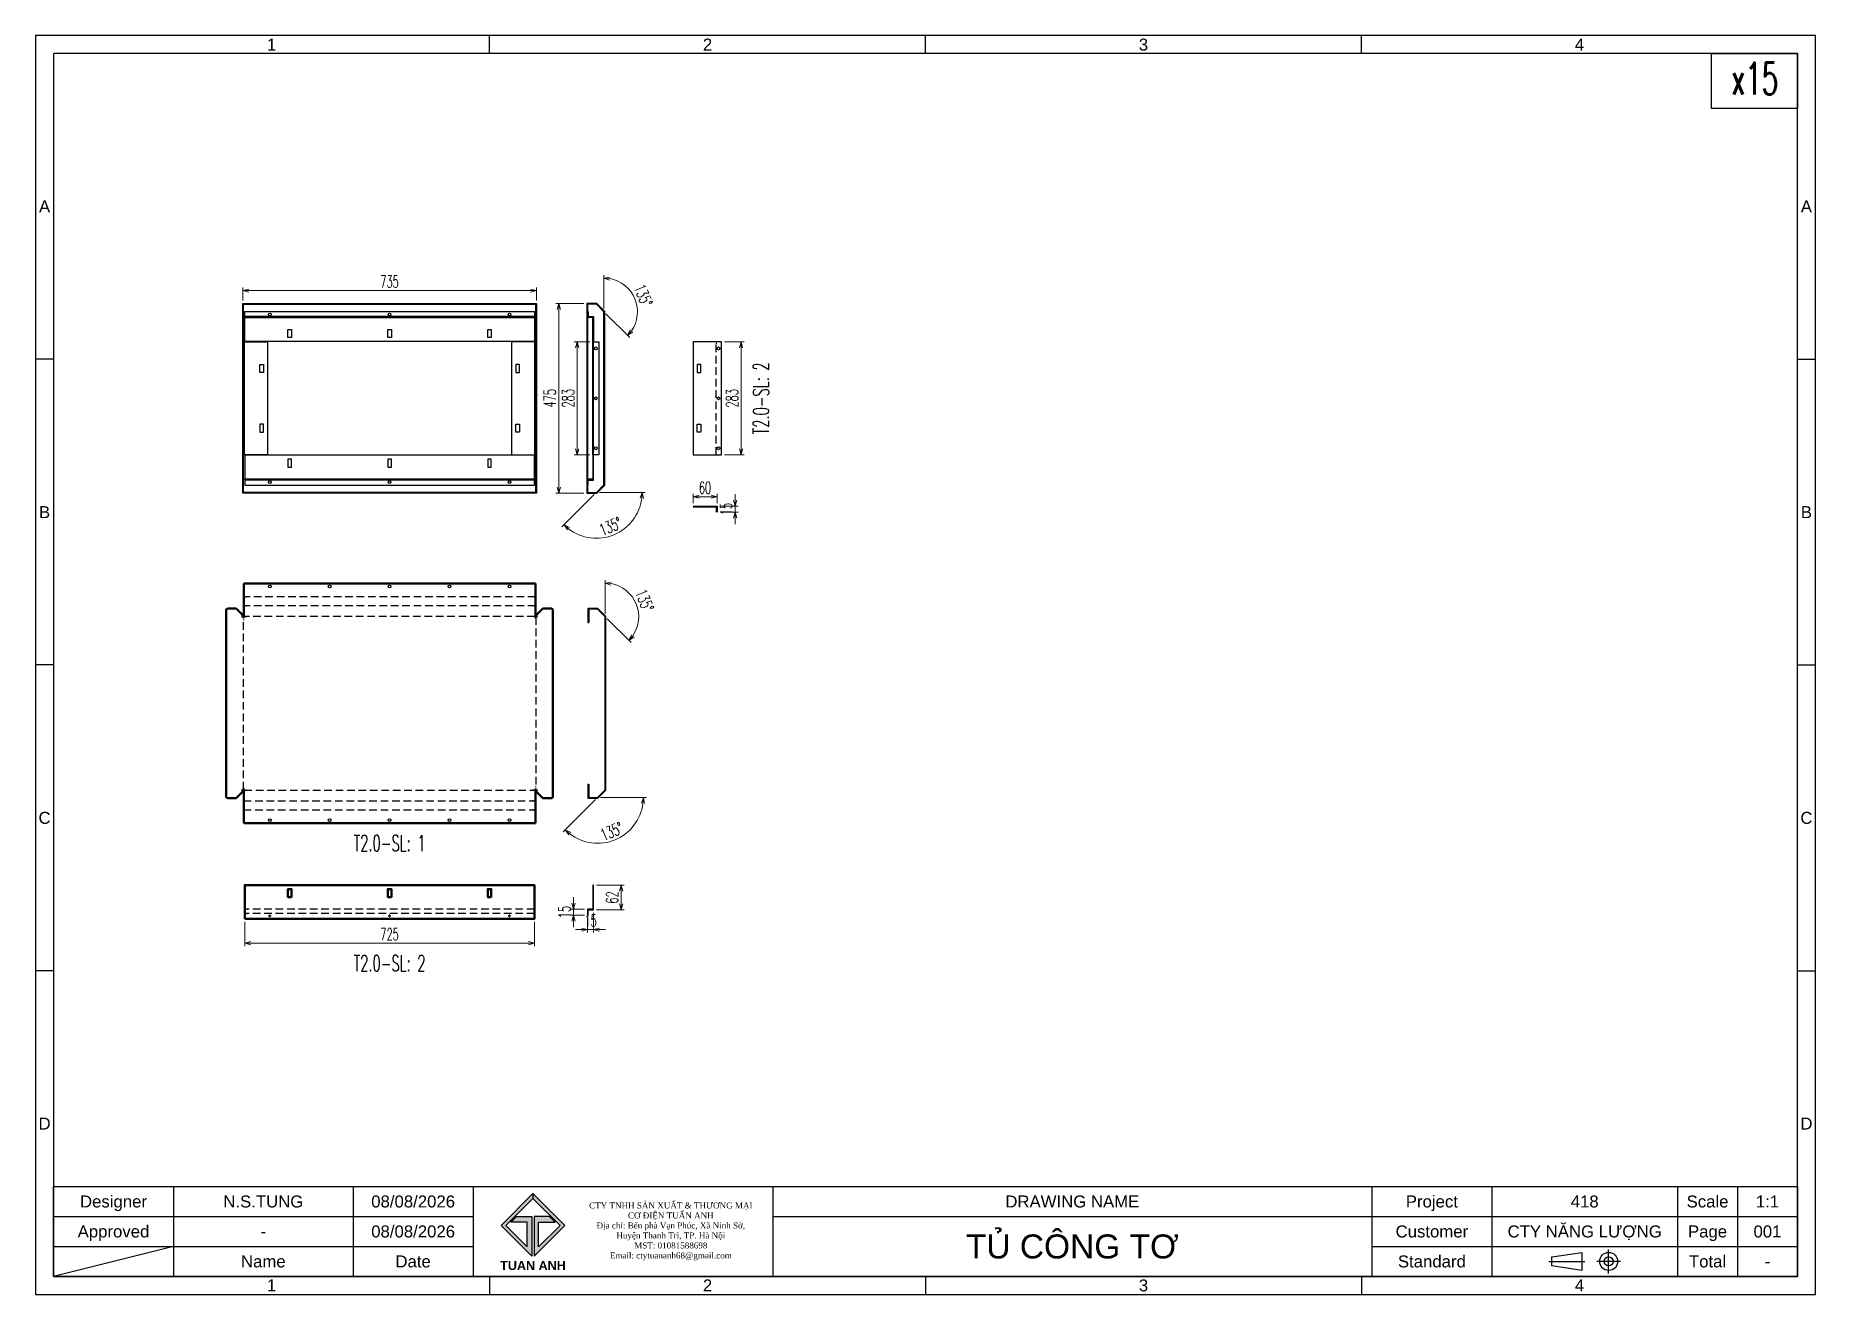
# Model space of a CAD drawing. Header units: millimetres. Extents: x -33730 to 17150, y -76829 to -27437.
# Drawn here: x 12695 to 17150, y -34348 to -31198 of the extents above; entities that cross this region are included whole.
import ezdxf
from ezdxf.enums import TextEntityAlignment as Align

# ---------------------------------------------------------------- set-up
doc = ezdxf.new("R2010")
doc.units = ezdxf.units.MM
doc.header["$LTSCALE"] = 3
doc.linetypes.add('HIDDEN', pattern=[9.525, 6.35, -3.175])
for name, color, linetype in [('@.HIDDEN', 8, 'HIDDEN'), ('@.TEXT', 7, 'Continuous'), ('@.VISIBLE', 7, 'Continuous')]:
    doc.layers.add(name, color=color, linetype=linetype)
doc.layers.add('Visible (ISO)', color=7, linetype='Continuous', lineweight=50)
doc.styles.add('Ann_w01', font='romans.shx', dxfattribs={"width": 0.6, "bigfont": 'chineset.shx'})
doc.styles.add('Arial', font='arial.ttf')
doc.dimstyles.new('Dim 01_SC15', dxfattribs={"dimscale": 15, "dimtxt": 2, "dimasz": 1, "dimexe": 0.5, "dimexo": 0.5, "dimgap": 0.5, "dimtad": 1, "dimdec": 1, "dimzin": 12, "dimdsep": 46, "dimtxsty": 'Ann_w01', "dimblk": 'OPEN30', "dimcen": 1.5, "dimclrd": 6, "dimclre": 6, "dimclrt": 3, "dimazin": 3, "dimtm": 1e-09, "dimtfac": 1, "dimtdec": 1, "dimtix": 1, "dimtmove": 0, "dimatfit": 3, "dimldrblk": 'OPEN30', "dimfxl": 1, "dimtolj": 1, "dimlwd": 0, "dimlwe": 0, "dimarcsym": 0})

msp = doc.modelspace()

# ---------------------------------------------------------------- texts
at = {"layer": '@.VISIBLE', "color": 2, "style": 'Ann_w01', "width": 0.6}
for s, height, p in [('x15', 80, (16998.26, -31305.23)), ('T2.0-SL: 1', 40, (13581.02, -33218.5)), ('T2.0-SL: 2', 40, (13581.02, -33519.03))]:
    msp.add_text(s, height=height, dxfattribs=at).set_placement(p, align=Align.MIDDLE_CENTER)
msp.add_text('T2.0-SL: 2', height=40, rotation=90, dxfattribs=at).set_placement((14510.68, -32105.31), align=Align.MIDDLE_CENTER)

# ---------------------------------------------------------------- blocks, each defined once
blk = doc.blocks.new('_Open30')
at = {"color": 0, "linetype": 'ByBlock', "lineweight": -2}
for p, q in [((-1, 0.27), (0, 0)), ((0, 0), (-1, -0.27)), ((0, 0), (-1, 0))]:
    blk.add_line(p, q, dxfattribs=at)
blk = doc.blocks.new('*D305')
at = {"layer": '@.VISIBLE', "color": 6, "lineweight": 0, "transparency": 16777216}
for p, q in [((13213.5, -31860.3), (13213.5, -31828.3)), ((13228.5, -31835.8), (13933.5, -31835.8)), ((13948.5, -31860.3), (13948.5, -31828.3))]:
    blk.add_line(p, q, dxfattribs=at)
at = {"layer": 'Defpoints', "color": 0, "transparency": 16777216}
for p in [(13948.5, -31835.8), (13213.5, -31867.8), (13948.5, -31867.8)]:
    blk.add_point(p, dxfattribs=at)
at = {"layer": '@.VISIBLE', "color": 6, "lineweight": 0, "transparency": 16777216, "xscale": 15, "yscale": 15, "zscale": 15, "rotation": 180}
blk.add_blockref('_Open30', (13213.5, -31835.8), dxfattribs=at)
at = {"layer": '@.VISIBLE', "color": 6, "lineweight": 0, "transparency": 16777216, "xscale": 15, "yscale": 15, "zscale": 15}
blk.add_blockref('_Open30', (13948.5, -31835.8), dxfattribs=at)
at = {"layer": '@.VISIBLE', "color": 3, "transparency": 16777216, "insert": (13581, -31813.3), "char_height": 30, "attachment_point": 5, "style": 'Ann_w01'}
blk.add_mtext('\\A1;735', dxfattribs=at)
blk = doc.blocks.new('*D290')
at = {"layer": '@.VISIBLE', "color": 6, "lineweight": 0, "transparency": 16777216}
for p, q in [((14106.1, -32340.8), (14220.7, -32340.8)), ((14093.3, -32346.1), (14012.3, -32427.1))]:
    blk.add_line(p, q, dxfattribs=at)
blk.add_arc((14098.6, -32340.8), 114.6, 232.506, 352.494, dxfattribs=at)
at = {"layer": 'Defpoints', "color": 0, "transparency": 16777216}
for p in [(14076.4, -32340.8), (14098.6, -32340.8), (14098.6, -32340.8), (14117.4, -32322), (14098.6, -32455.4)]:
    blk.add_point(p, dxfattribs=at)
at = {"layer": '@.VISIBLE', "color": 6, "lineweight": 0, "transparency": 16777216, "xscale": 15, "yscale": 15, "zscale": 15}
for p, rotation in [((14213.2, -32340.8), 86.24699399483613), ((14017.6, -32421.8), 138.7530060051646)]:
    blk.add_blockref('_Open30', p, dxfattribs=dict(at, rotation=rotation))
at = {"layer": '@.VISIBLE', "color": 3, "transparency": 16777216, "insert": (14133.8, -32425.9), "char_height": 30, "attachment_point": 5, "rotation": 22.5, "style": 'Ann_w01'}
blk.add_mtext('\\A1;135°', dxfattribs=at)
blk = doc.blocks.new('*D291')
at = {"layer": '@.VISIBLE', "color": 6, "lineweight": 0, "transparency": 16777216}
for p, q in [((14117.4, -31881.1), (14117.4, -31797)), ((14122.7, -31893.9), (14182.2, -31953.5))]:
    blk.add_line(p, q, dxfattribs=at)
blk.add_arc((14117.4, -31888.6), 84.2, 325.2252, 79.7748, dxfattribs=at)
at = {"layer": 'Defpoints', "color": 0, "transparency": 16777216}
for p in [(14098.6, -31869.8), (14117.4, -31888.6), (14117.4, -31888.6), (14201.6, -31888.6), (14117.4, -32322)]:
    blk.add_point(p, dxfattribs=at)
at = {"layer": '@.VISIBLE', "color": 6, "lineweight": 0, "transparency": 16777216, "xscale": 15, "yscale": 15, "zscale": 15}
for p, rotation in [((14117.4, -31804.5), 174.8873944323006), ((14176.9, -31948.1), 230.1126055676974)]:
    blk.add_blockref('_Open30', p, dxfattribs=dict(at, rotation=rotation))
at = {"layer": '@.VISIBLE', "color": 3, "transparency": 16777216, "insert": (14216, -31847.8), "char_height": 30, "attachment_point": 5, "rotation": 292.5, "style": 'Ann_w01'}
blk.add_mtext('\\A1;135°', dxfattribs=at)
blk = doc.blocks.new('*D292')
at = {"layer": '@.VISIBLE', "color": 6, "lineweight": 0, "transparency": 16777216}
for p, q in [((14066.9, -31867.8), (13997.2, -31867.8)), ((14004.7, -31882.8), (14004.7, -32327.8)), ((14066.9, -32342.8), (13997.2, -32342.8))]:
    blk.add_line(p, q, dxfattribs=at)
at = {"layer": 'Defpoints', "color": 0, "transparency": 16777216}
for p in [(14074.4, -31867.8), (14004.7, -32342.8), (14074.4, -32342.8)]:
    blk.add_point(p, dxfattribs=at)
at = {"layer": '@.VISIBLE', "color": 6, "lineweight": 0, "transparency": 16777216, "xscale": 15, "yscale": 15, "zscale": 15}
for p, rotation in [((14004.7, -31867.8), 90), ((14004.7, -32342.8), 270)]:
    blk.add_blockref('_Open30', p, dxfattribs=dict(at, rotation=rotation))
at = {"layer": '@.VISIBLE', "color": 3, "transparency": 16777216, "insert": (13982.2, -32105.3), "char_height": 30, "attachment_point": 5, "rotation": 90, "style": 'Ann_w01'}
blk.add_mtext('\\A1;475', dxfattribs=at)
blk = doc.blocks.new('*D293')
at = {"layer": '@.VISIBLE', "color": 6, "lineweight": 0, "transparency": 16777216}
for p, q in [((14081.9, -31963.8), (14043.3, -31963.8)), ((14050.8, -32231.8), (14050.8, -31978.8)), ((14081.9, -32246.8), (14043.3, -32246.8))]:
    blk.add_line(p, q, dxfattribs=at)
at = {"layer": 'Defpoints', "color": 0, "transparency": 16777216}
for p in [(14050.8, -31963.8), (14089.4, -31963.8), (14089.4, -32246.8)]:
    blk.add_point(p, dxfattribs=at)
at = {"layer": '@.VISIBLE', "color": 6, "lineweight": 0, "transparency": 16777216, "xscale": 15, "yscale": 15, "zscale": 15}
for p, rotation in [((14050.8, -31963.8), 90), ((14050.8, -32246.8), 270)]:
    blk.add_blockref('_Open30', p, dxfattribs=dict(at, rotation=rotation))
at = {"layer": '@.VISIBLE', "color": 3, "transparency": 16777216, "insert": (14028.3, -32105.3), "char_height": 30, "attachment_point": 5, "rotation": 90, "style": 'Ann_w01'}
blk.add_mtext('\\A1;283', dxfattribs=at)
blk = doc.blocks.new('*D294')
at = {"layer": '@.VISIBLE', "color": 6, "lineweight": 0, "transparency": 16777216}
for p, q in [((13218.5, -33415.6), (13218.5, -33476.5)), ((13943.5, -33415.6), (13943.5, -33476.5)), ((13928.5, -33469), (13233.5, -33469))]:
    blk.add_line(p, q, dxfattribs=at)
at = {"layer": 'Defpoints', "color": 0, "transparency": 16777216}
for p in [(13218.5, -33408.1), (13943.5, -33408.1), (13218.5, -33469)]:
    blk.add_point(p, dxfattribs=at)
at = {"layer": '@.VISIBLE', "color": 6, "lineweight": 0, "transparency": 16777216, "xscale": 15, "yscale": 15, "zscale": 15, "rotation": 180}
blk.add_blockref('_Open30', (13218.5, -33469), dxfattribs=at)
at = {"layer": '@.VISIBLE', "color": 6, "lineweight": 0, "transparency": 16777216, "xscale": 15, "yscale": 15, "zscale": 15}
blk.add_blockref('_Open30', (13943.5, -33469), dxfattribs=at)
at = {"layer": '@.VISIBLE', "color": 3, "transparency": 16777216, "insert": (13581, -33446.5), "char_height": 30, "attachment_point": 5, "style": 'Ann_w01'}
blk.add_mtext('\\A1;725', dxfattribs=at)
blk = doc.blocks.new('*D295')
at = {"layer": '@.VISIBLE', "color": 6, "lineweight": 0, "transparency": 16777216}
for p, q in [((14096.4, -33109.3), (14015.4, -33190.4)), ((14109.2, -33104), (14223.8, -33104))]:
    blk.add_line(p, q, dxfattribs=at)
blk.add_arc((14101.7, -33104), 114.6, 232.506, 352.494, dxfattribs=at)
at = {"layer": 'Defpoints', "color": 0, "transparency": 16777216}
for p in [(14120.5, -33085.2), (14079.5, -33104), (14101.7, -33104), (14101.7, -33104), (14101.7, -33218.6)]:
    blk.add_point(p, dxfattribs=at)
at = {"layer": '@.VISIBLE', "color": 6, "lineweight": 0, "transparency": 16777216, "xscale": 15, "yscale": 15, "zscale": 15}
for p, rotation in [((14216.3, -33104), 86.24699399482247), ((14020.7, -33185.1), 138.7530060051975)]:
    blk.add_blockref('_Open30', p, dxfattribs=dict(at, rotation=rotation))
at = {"layer": '@.VISIBLE', "color": 3, "transparency": 16777216, "insert": (14137, -33189.1), "char_height": 30, "attachment_point": 5, "rotation": 22.5, "style": 'Ann_w01'}
blk.add_mtext('\\A1;135°', dxfattribs=at)
blk = doc.blocks.new('*D296')
at = {"layer": '@.VISIBLE', "color": 6, "lineweight": 0, "transparency": 16777216}
for p, q in [((14120.5, -32644.4), (14120.5, -32560.2)), ((14125.9, -32657.2), (14185.4, -32716.7))]:
    blk.add_line(p, q, dxfattribs=at)
blk.add_arc((14120.5, -32651.9), 84.2, 325.2252, 79.7748, dxfattribs=at)
at = {"layer": 'Defpoints', "color": 0, "transparency": 16777216}
for p in [(14101.7, -32633), (14120.5, -32651.9), (14120.5, -32651.9), (14204.7, -32651.9), (14120.5, -33085.2)]:
    blk.add_point(p, dxfattribs=at)
at = {"layer": '@.VISIBLE', "color": 6, "lineweight": 0, "transparency": 16777216, "xscale": 15, "yscale": 15, "zscale": 15}
for p, rotation in [((14120.5, -32567.7), 174.8873944323011), ((14180.1, -32711.4), 230.1126055676994)]:
    blk.add_blockref('_Open30', p, dxfattribs=dict(at, rotation=rotation))
at = {"layer": '@.VISIBLE', "color": 3, "transparency": 16777216, "insert": (14219.1, -32611.1), "char_height": 30, "attachment_point": 5, "rotation": 292.5, "style": 'Ann_w01'}
blk.add_mtext('\\A1;135°', dxfattribs=at)
blk = doc.blocks.new('*D297')
at = {"layer": '@.VISIBLE', "color": 6, "lineweight": 0, "transparency": 16777216}
for p, q in [((14098.9, -33323.3), (14167.9, -33323.3)), ((14160.4, -33338.3), (14160.4, -33370.3)), ((14098.9, -33385.3), (14167.9, -33385.3))]:
    blk.add_line(p, q, dxfattribs=at)
at = {"layer": 'Defpoints', "color": 0, "transparency": 16777216}
for p in [(14091.4, -33323.3), (14091.4, -33385.3), (14160.4, -33385.3)]:
    blk.add_point(p, dxfattribs=at)
at = {"layer": '@.VISIBLE', "color": 6, "lineweight": 0, "transparency": 16777216, "xscale": 15, "yscale": 15, "zscale": 15}
for p, rotation in [((14160.4, -33323.3), 90), ((14160.4, -33385.3), 270)]:
    blk.add_blockref('_Open30', p, dxfattribs=dict(at, rotation=rotation))
at = {"layer": '@.VISIBLE', "color": 3, "transparency": 16777216, "insert": (14137.9, -33354.3), "char_height": 30, "attachment_point": 5, "rotation": 90, "style": 'Ann_w01'}
blk.add_mtext('\\A1;62', dxfattribs=at)
blk = doc.blocks.new('*D298')
at = {"layer": '@.VISIBLE', "color": 6, "lineweight": 0, "transparency": 16777216}
for p, q in [((14041.2, -33368.3), (14041.2, -33353.3)), ((14068.9, -33383.3), (14033.7, -33383.3)), ((14068.9, -33398.3), (14033.7, -33398.3)), ((14041.2, -33383.3), (14041.2, -33398.3)), ((14041.2, -33413.3), (14041.2, -33428.3))]:
    blk.add_line(p, q, dxfattribs=at)
at = {"layer": 'Defpoints', "color": 0, "transparency": 16777216}
for p in [(14041.2, -33398.3), (14076.4, -33383.3), (14076.4, -33398.3)]:
    blk.add_point(p, dxfattribs=at)
at = {"layer": '@.VISIBLE', "color": 6, "lineweight": 0, "transparency": 16777216, "xscale": 15, "yscale": 15, "zscale": 15}
for p, rotation in [((14041.2, -33383.3), 270), ((14041.2, -33398.3), 90)]:
    blk.add_blockref('_Open30', p, dxfattribs=dict(at, rotation=rotation))
at = {"layer": '@.VISIBLE', "color": 3, "transparency": 16777216, "insert": (14018.7, -33390.8), "char_height": 30, "attachment_point": 5, "rotation": 90, "style": 'Ann_w01'}
blk.add_mtext('\\A1;15', dxfattribs=at)
blk = doc.blocks.new('*D299')
at = {"layer": '@.VISIBLE', "color": 6, "lineweight": 0, "transparency": 16777216}
for p, q in [((14076.4, -33405.8), (14076.4, -33442.4)), ((14091.4, -33392.8), (14091.4, -33442.4)), ((14061.4, -33434.9), (14046.4, -33434.9)), ((14076.4, -33434.9), (14091.4, -33434.9)), ((14106.4, -33434.9), (14121.4, -33434.9))]:
    blk.add_line(p, q, dxfattribs=at)
at = {"layer": 'Defpoints', "color": 0, "transparency": 16777216}
for p in [(14076.4, -33398.3), (14091.4, -33385.3), (14091.4, -33434.9)]:
    blk.add_point(p, dxfattribs=at)
at = {"layer": '@.VISIBLE', "color": 6, "lineweight": 0, "transparency": 16777216, "xscale": 15, "yscale": 15, "zscale": 15}
blk.add_blockref('_Open30', (14076.4, -33434.9), dxfattribs=at)
at = {"layer": '@.VISIBLE', "color": 6, "lineweight": 0, "transparency": 16777216, "xscale": 15, "yscale": 15, "zscale": 15, "rotation": 180}
blk.add_blockref('_Open30', (14091.4, -33434.9), dxfattribs=at)
at = {"layer": '@.VISIBLE', "color": 3, "transparency": 16777216, "insert": (14083.9, -33412.4), "char_height": 30, "attachment_point": 5, "style": 'Ann_w01'}
blk.add_mtext('\\A1;15', dxfattribs=at)
blk = doc.blocks.new('*D300')
at = {"layer": '@.VISIBLE', "color": 6, "lineweight": 0, "transparency": 16777216}
for p, q in [((14340.6, -32367.4), (14340.6, -32344)), ((14385.6, -32351.5), (14355.6, -32351.5)), ((14400.6, -32367.4), (14400.6, -32344))]:
    blk.add_line(p, q, dxfattribs=at)
at = {"layer": 'Defpoints', "color": 0, "transparency": 16777216}
for p in [(14340.6, -32351.5), (14340.6, -32374.9), (14400.6, -32374.9)]:
    blk.add_point(p, dxfattribs=at)
at = {"layer": '@.VISIBLE', "color": 6, "lineweight": 0, "transparency": 16777216, "xscale": 15, "yscale": 15, "zscale": 15, "rotation": 180}
blk.add_blockref('_Open30', (14340.6, -32351.5), dxfattribs=at)
at = {"layer": '@.VISIBLE', "color": 6, "lineweight": 0, "transparency": 16777216, "xscale": 15, "yscale": 15, "zscale": 15}
blk.add_blockref('_Open30', (14400.6, -32351.5), dxfattribs=at)
at = {"layer": '@.VISIBLE', "color": 3, "transparency": 16777216, "insert": (14370.6, -32329), "char_height": 30, "attachment_point": 5, "style": 'Ann_w01'}
blk.add_mtext('\\A1;60', dxfattribs=at)
blk = doc.blocks.new('*D301')
at = {"layer": '@.VISIBLE', "color": 6, "lineweight": 0, "transparency": 16777216}
for p, q in [((14408.1, -32374.9), (14453.8, -32374.9)), ((14446.3, -32359.9), (14446.3, -32344.9)), ((14446.3, -32374.9), (14446.3, -32389.9)), ((14408.1, -32389.9), (14453.8, -32389.9)), ((14446.3, -32404.9), (14446.3, -32419.9))]:
    blk.add_line(p, q, dxfattribs=at)
at = {"layer": 'Defpoints', "color": 0, "transparency": 16777216}
for p in [(14400.6, -32374.9), (14400.6, -32389.9), (14446.3, -32389.9)]:
    blk.add_point(p, dxfattribs=at)
at = {"layer": '@.VISIBLE', "color": 6, "lineweight": 0, "transparency": 16777216, "xscale": 15, "yscale": 15, "zscale": 15}
for p, rotation in [((14446.3, -32374.9), 270), ((14446.3, -32389.9), 90)]:
    blk.add_blockref('_Open30', p, dxfattribs=dict(at, rotation=rotation))
at = {"layer": '@.VISIBLE', "color": 3, "transparency": 16777216, "insert": (14423.8, -32382.4), "char_height": 30, "attachment_point": 5, "rotation": 90, "style": 'Ann_w01'}
blk.add_mtext('\\A1;15', dxfattribs=at)
blk = doc.blocks.new('*D302')
at = {"layer": '@.VISIBLE', "color": 6, "lineweight": 0, "transparency": 16777216}
for p, q in [((14419.5, -31963.8), (14468.2, -31963.8)), ((14460.7, -31978.8), (14460.7, -32231.8)), ((14419.5, -32246.8), (14468.2, -32246.8))]:
    blk.add_line(p, q, dxfattribs=at)
at = {"layer": 'Defpoints', "color": 0, "transparency": 16777216}
for p in [(14412, -31963.8), (14412, -32246.8), (14460.7, -32246.8)]:
    blk.add_point(p, dxfattribs=at)
at = {"layer": '@.VISIBLE', "color": 6, "lineweight": 0, "transparency": 16777216, "xscale": 15, "yscale": 15, "zscale": 15}
for p, rotation in [((14460.7, -31963.8), 90), ((14460.7, -32246.8), 270)]:
    blk.add_blockref('_Open30', p, dxfattribs=dict(at, rotation=rotation))
at = {"layer": '@.VISIBLE', "color": 3, "transparency": 16777216, "insert": (14438.2, -32105.3), "char_height": 30, "attachment_point": 5, "rotation": 90, "style": 'Ann_w01'}
blk.add_mtext('\\A1;283', dxfattribs=at)
blk = doc.blocks.new('Standard ISO')
at = {"color": 6}
for p, q in [((-6, 0), (0, 0)), ((6, 0), (2, 0)), ((4, -2), (4, 2))]:
    blk.add_line(p, q, dxfattribs=at)
blk.add_lwpolyline([(-0.5, 1.5), (-0.5, -1.5), (-5.5, -0.75), (-5.5, 0.75), (-0.5, 1.5)])
for radius in [1.5, 0.75]:
    blk.add_circle((4, 0), radius)
blk = doc.blocks.new('A$C4dbb82d6')
at = {"layer": '@.VISIBLE'}
h = blk.add_hatch(color=30, dxfattribs=at)
h.dxf.hatch_style = 1
h.paths.add_polyline_path([(0.21, 4.97), (3.62, 1.56), (3.62, 5.97), (1.92, 5.97), (1.3, 5.35), (3.12, 5.35), (3.12, 2.59), (0.74, 4.97), (3.75, 7.98), (3.75, 8.51)])
h = blk.add_hatch(color=150, dxfattribs=at)
h.dxf.hatch_style = 1
h.paths.add_polyline_path([(6.76, 4.97), (4.37, 2.59), (4.37, 5.35), (6.2, 5.35), (5.58, 5.97), (3.88, 5.97), (3.88, 1.56), (7.29, 4.97), (3.75, 8.51), (3.75, 7.98)])
at = {"layer": '@.VISIBLE', "color": 30}
blk.add_lwpolyline([(3.62, 5.97), (3.62, 1.56), (0.21, 4.97), (3.75, 8.51), (3.75, 7.98), (0.74, 4.97), (3.12, 2.59), (3.12, 5.35), (1.3, 5.35), (1.92, 5.97)], close=True, dxfattribs=at)
at = {"layer": '@.VISIBLE', "color": 150}
blk.add_lwpolyline([(3.88, 5.97), (3.88, 1.56), (7.29, 4.97), (3.75, 8.51), (3.75, 7.98), (6.76, 4.97), (4.37, 2.59), (4.37, 5.35), (6.2, 5.35), (5.58, 5.97)], close=True, dxfattribs=at)
at = {"layer": '@.VISIBLE', "color": 30, "insert": (3.75, 0.51), "char_height": 1, "attachment_point": 5, "style": 'Ann_w01'}
blk.add_mtext_dynamic_manual_height_columns('{\\fArial|b1|i0|c0|p34;\\W1;TUAN ANH}', width=7.5, gutter_width=49.6, heights=[0], dxfattribs=at)
blk = doc.blocks.new('KHUNG BAN VE (Made by Tung)')
at = {"layer": '@.VISIBLE', "color": 8}
for p, q in [((75.75, 207), (75.75, 210)), ((148.5, 207), (148.5, 210)), ((221.25, 207), (221.25, 210)), ((3, 156), (0, 156)), ((294, 156), (297, 156)), ((3, 105), (0, 105)), ((294, 105), (297, 105)), ((3, 54), (0, 54)), ((294, 54), (297, 54)), ((23, 18), (23, 3)), ((53, 18), (53, 3)), ((73, 18), (73, 3)), ((123, 18), (123, 3)), ((223, 18), (223, 3)), ((243, 18), (243, 3)), ((274, 18), (274, 3)), ((284, 18), (284, 3)), ((3, 13), (73, 13)), ((123, 13), (294, 13)), ((3, 8), (73, 8)), ((23, 8), (3, 3)), ((223, 8), (294, 8)), ((75.75, 3), (75.75, 0)), ((148.5, 3), (148.5, 0)), ((221.25, 3), (221.25, 0))]:
    blk.add_line(p, q, dxfattribs=at)
for points in [[(0, 0), (297, 0), (297, 210), (0, 210)], [(3, 3), (294, 3), (294, 207), (3, 207)], [(3, 18), (294, 18), (294, 3), (3, 3)]]:
    blk.add_lwpolyline(points, close=True, dxfattribs=at)
at = {"xscale": 1.5, "yscale": 1.5, "zscale": 1.5}
blk.add_blockref('A$C4dbb82d6', (77.375, 4.041), dxfattribs=at)
blk.add_blockref('Standard ISO', (258.5, 5.5))
at = {"layer": '@.TEXT', "color": 1, "style": 'Arial'}
for s, p in [('1', (39.375, 208.5)), ('2', (112.125, 208.5)), ('3', (184.875, 208.5)), ('4', (257.625, 208.5)), ('A', (1.5, 181.5)), ('A', (295.5, 181.5)), ('B', (1.5, 130.5)), ('B', (295.5, 130.5)), ('C', (1.5, 79.5)), ('C', (295.5, 79.5)), ('D', (1.5, 28.5)), ('D', (295.5, 28.5)), ('08/08/2026', (63, 15.5)), ('08/08/2026', (63, 10.5)), ('1', (39.375, 1.5)), ('2', (112.125, 1.5)), ('3', (184.875, 1.5)), ('4', (257.625, 1.5))]:
    blk.add_text(s, height=2, dxfattribs=at).set_placement(p, align=Align.MIDDLE_CENTER)
at = {"layer": '@.TEXT', "color": 2, "style": 'Arial'}
for s, p in [('Designer', (13, 15.5)), ('DRAWING NAME', (173, 15.5)), ('Project', (233, 15.5)), ('Scale', (279, 15.5)), ('Approved', (13, 10.5)), ('Customer', (233, 10.5)), ('Page', (279, 10.5)), ('Name', (38, 5.5)), ('Date', (63, 5.5)), ('Standard', (233, 5.5)), ('Total', (279, 5.5))]:
    blk.add_text(s, height=2, dxfattribs=at).set_placement(p, align=Align.MIDDLE_CENTER)
at = {"layer": '@.TEXT', "color": 1, "style": 'Arial'}
for tag, height, p in [('DESIGNER_NAME', 2, (38, 15.5)), ('PROJECT_CODE', 2, (258.5, 15.5)), ('SCALE', 2, (289, 15.5)), ('APPROVED_NAME', 2, (38, 10.5)), ('DRAWING_NAME', 4, (173, 8)), ('CUSTOMER_NAME', 2, (258.5, 10.5)), ('PAGE', 2, (289, 10.5)), ('TOTAL', 2, (289, 5.5))]:
    blk.add_attdef(tag, text='', height=height, dxfattribs=at).set_placement(p, align=Align.MIDDLE_CENTER)
at = {"layer": '@.VISIBLE', "color": 30, "insert": (106, 10.5), "char_height": 1, "attachment_point": 5, "style": 'Ann_w01'}
blk.add_mtext_dynamic_manual_height_columns('{\\fTimes New Roman|b0|i0|c0|p18;\\W1;CTY TNHH SẢN XUẤT & THƯƠNG MẠI CƠ ĐIỆN TUẤN ANH\\PĐịa chỉ: Bến phà Vạn Phúc, Xã Ninh Sở, Huyện Thanh Trì, TP. Hà Nội\\PMST: 01081588698\\PEmail: ctytuananh68@gmail.com}', width=28.70976, gutter_width=99.197, heights=[0], dxfattribs=at)

# ---------------------------------------------------------------- dimensions: what is measured, and where the dimension line sits
at = {"layer": '@.VISIBLE'}
for base, p1, p2, picture, middle in [((13948.52, -31835.76), (13213.52, -31867.81), (13948.52, -31867.81), '*D305', (13581.02, -31813.26)), ((14340.64, -32351.46), (14400.64, -32374.93), (14340.64, -32374.93), '*D300', (14370.64, -32328.96)), ((13218.52, -33469.03), (13943.52, -33408.06), (13218.52, -33408.06), '*D294', (13581.02, -33446.53)), ((14091.43, -33434.92), (14076.43, -33398.26), (14091.43, -33385.26), '*D299', (14083.93, -33412.42))]:
    dim = msp.add_linear_dim(base=base, p1=p1, p2=p2, dimstyle='Dim 01_SC15', dxfattribs=at)
    dim.commit()
    dim.dimension.update_dxf_attribs({"geometry": picture, "text_midpoint": middle})
for base, line1, line2, picture, middle in [((14201.59, -31888.64), ((14117.43, -32321.98), (14117.43, -31888.64)), ((14117.43, -31888.64), (14098.6, -31869.81)), '*D291', (14215.97, -31847.82)), ((14098.6, -32455.39), ((14076.43, -32340.81), (14098.6, -32340.81)), ((14098.6, -32340.81), (14117.43, -32321.98)), '*D290', (14133.84, -32425.88)), ((14204.71, -32651.87), ((14120.55, -33085.21), (14120.55, -32651.87)), ((14120.55, -32651.87), (14101.72, -32633.04)), '*D296', (14219.09, -32611.05)), ((14101.72, -33218.62), ((14079.55, -33104.04), (14101.72, -33104.04)), ((14101.72, -33104.04), (14120.55, -33085.21)), '*D295', (14136.96, -33189.11))]:
    dim = msp.add_angular_dim_2l(base=base, line1=line1, line2=line2, dimstyle='Dim 01_SC15', dxfattribs=at)
    dim.commit()
    dim.dimension.update_dxf_attribs({"geometry": picture, "text_midpoint": middle})
for base, p1, p2, picture, middle in [((14004.68, -32342.81), (14074.43, -31867.81), (14074.43, -32342.81), '*D292', (13982.18, -32105.31)), ((14050.76, -31963.81), (14089.43, -32246.81), (14089.43, -31963.81), '*D293', (14028.26, -32105.31)), ((14460.68, -32246.81), (14412.04, -31963.81), (14412.04, -32246.81), '*D302', (14438.18, -32105.31)), ((14446.26, -32389.93), (14400.64, -32374.93), (14400.64, -32389.93), '*D301', (14423.76, -32382.43)), ((14160.44, -33385.26), (14091.43, -33323.26), (14091.43, -33385.26), '*D297', (14137.94, -33354.26)), ((14041.25, -33398.26), (14076.43, -33383.26), (14076.43, -33398.26), '*D298', (14018.75, -33390.76))]:
    dim = msp.add_linear_dim(base=base, p1=p1, p2=p2, angle=90, dimstyle='Dim 01_SC15', dxfattribs=at)
    dim.commit()
    dim.dimension.update_dxf_attribs({"geometry": picture, "text_midpoint": middle})

# ---------------------------------------------------------------- linework, layer by layer
at = {"layer": '@.HIDDEN'}
for p, q in [((14398.84, -32246.81), (14398.84, -31963.81)), ((13946.22, -32601.79), (13215.82, -32601.79)), ((13215.32, -33084.38), (13215.32, -32652.7)), ((13946.22, -32624.43), (13215.82, -32624.43)), ((13944.52, -32651.6), (13217.52, -32651.6)), ((13946.72, -32652.7), (13946.72, -33084.38)), ((13217.52, -33085.48), (13944.52, -33085.48)), ((13215.82, -33112.65), (13946.22, -33112.65)), ((13215.82, -33135.3), (13946.22, -33135.3)), ((13943.52, -33383.46), (13218.52, -33383.46)), ((13943.52, -33394.86), (13218.52, -33394.86))]:
    msp.add_line(p, q, dxfattribs=at)
at = {"layer": '@.VISIBLE', "color": 1}
for p, q in [((13215.52, -31902.81), (13946.52, -31902.81)), ((14074.43, -31902.81), (14076.43, -31902.81)), ((13215.52, -32307.81), (13946.52, -32307.81)), ((14074.43, -32307.81), (14076.43, -32307.81)), ((14077.55, -32666.04), (14079.55, -32666.04)), ((14077.55, -33071.04), (14079.55, -33071.04))]:
    msp.add_line(p, q, dxfattribs=at)
at = {"layer": '@.VISIBLE', "color": 6}
for p, q in [((13943.52, -31900.81), (13218.52, -31900.81)), ((13943.52, -31902.81), (13218.52, -31902.81)), ((13217.52, -32246.81), (13217.52, -31963.81)), ((13944.52, -32246.81), (13944.52, -31963.81)), ((14091.43, -31942.81), (14089.43, -31942.81)), ((14091.43, -32246.81), (14091.43, -31963.81)), ((14091.43, -32267.81), (14089.43, -32267.81)), ((13943.52, -32307.81), (13218.52, -32307.81)), ((13943.52, -32309.81), (13218.52, -32309.81)), ((14091.43, -33343.26), (14089.43, -33343.26))]:
    msp.add_line(p, q, dxfattribs=at)
at = {"layer": '@.VISIBLE'}
for p, q in [((14398.84, -31966.71), (14398.84, -31968.71)), ((14398.84, -32243.91), (14398.84, -32241.91)), ((13221.2, -32601.79), (13223.2, -32601.79)), ((13940.83, -32601.79), (13938.83, -32601.79)), ((13221.2, -32624.43), (13223.2, -32624.43)), ((13221.2, -32651.6), (13223.2, -32651.6)), ((13940.83, -32624.43), (13938.83, -32624.43)), ((13940.83, -32651.6), (13938.83, -32651.6)), ((13215.32, -32658.7), (13215.32, -32660.7)), ((13946.72, -32658.7), (13946.72, -32660.7)), ((13215.32, -33078.39), (13215.32, -33076.39)), ((13221.2, -33085.48), (13223.2, -33085.48)), ((13940.83, -33085.48), (13938.83, -33085.48)), ((13946.72, -33078.39), (13946.72, -33076.39)), ((13221.2, -33112.65), (13223.2, -33112.65)), ((13221.2, -33135.3), (13223.2, -33135.3)), ((13940.83, -33112.65), (13938.83, -33112.65)), ((13940.83, -33135.3), (13938.83, -33135.3)), ((13223.28, -33383.46), (13225.28, -33383.46)), ((13223.28, -33394.86), (13225.28, -33394.86)), ((13938.75, -33383.46), (13936.75, -33383.46)), ((13938.75, -33394.86), (13936.75, -33394.86))]:
    msp.add_line(p, q, dxfattribs=at)
for points in [[(16889.59, -31242.63), (17104.95, -31242.63), (17104.95, -31380.07), (16889.59, -31380.07)], [(14412.04, -31963.81), (14340.64, -31963.81), (14340.64, -32246.81), (14412.04, -32246.81)], [(14351.14, -32020.31), (14351.14, -32040.31), (14360.14, -32040.31), (14360.14, -32020.31)], [(14351.14, -32190.31), (14351.14, -32170.31), (14360.14, -32170.31), (14360.14, -32190.31)]]:
    msp.add_lwpolyline(points, close=True, dxfattribs=at)
at = {"layer": '@.VISIBLE', "color": 1}
for points in [[(13213.52, -31867.81), (13948.52, -31867.81), (13948.52, -32342.81), (13213.52, -32342.81)], [(13215.52, -31869.81), (13946.52, -31869.81), (13946.52, -32340.81), (13215.52, -32340.81)], [(14074.43, -31867.81), (14074.43, -32342.81), (14099.43, -32342.81), (14119.43, -32322.81), (14119.43, -31887.81), (14099.43, -31867.81)], [(14076.43, -31869.81), (14076.43, -32340.81), (14098.6, -32340.81), (14117.43, -32321.98), (14117.43, -31888.64), (14098.6, -31869.81)]]:
    msp.add_lwpolyline(points, close=True, dxfattribs=at)
at = {"layer": '@.VISIBLE', "color": 6}
for points in [[(13218.52, -31887.81), (13943.52, -31887.81), (13943.52, -31962.81), (13218.52, -31962.81)], [(14089.43, -31962.81), (14089.43, -31902.81), (14076.43, -31902.81), (14076.43, -31887.81), (14078.43, -31887.81), (14078.43, -31900.81), (14091.43, -31900.81), (14091.43, -31962.81)], [(13335.52, -31932.81), (13335.52, -31952.81), (13326.52, -31952.81), (13326.52, -31932.81)], [(13585.52, -31932.81), (13585.52, -31952.81), (13576.52, -31952.81), (13576.52, -31932.81)], [(13835.52, -31932.81), (13835.52, -31952.81), (13826.52, -31952.81), (13826.52, -31932.81)], [(13215.52, -31963.81), (13275.52, -31963.81), (13275.52, -32246.81), (13215.52, -32246.81)], [(13946.52, -31963.81), (13886.52, -31963.81), (13886.52, -32246.81), (13946.52, -32246.81)], [(14089.43, -31963.81), (14104.43, -31963.81), (14104.43, -32246.81), (14089.43, -32246.81)], [(13265.02, -32020.31), (13265.02, -32040.31), (13256.02, -32040.31), (13256.02, -32020.31)], [(13897.02, -32020.31), (13897.02, -32040.31), (13906.02, -32040.31), (13906.02, -32020.31)], [(13265.02, -32190.31), (13265.02, -32170.31), (13256.02, -32170.31), (13256.02, -32190.31)], [(13897.02, -32190.31), (13897.02, -32170.31), (13906.02, -32170.31), (13906.02, -32190.31)], [(13218.52, -32322.81), (13943.52, -32322.81), (13943.52, -32247.81), (13218.52, -32247.81)], [(14089.43, -32247.81), (14089.43, -32307.81), (14076.43, -32307.81), (14076.43, -32322.81), (14078.43, -32322.81), (14078.43, -32309.81), (14091.43, -32309.81), (14091.43, -32247.81)], [(13335.52, -32277.81), (13335.52, -32257.81), (13326.52, -32257.81), (13326.52, -32277.81)], [(13585.52, -32277.81), (13585.52, -32257.81), (13576.52, -32257.81), (13576.52, -32277.81)], [(13835.52, -32277.81), (13835.52, -32257.81), (13826.52, -32257.81), (13826.52, -32277.81)], [(14089.43, -33323.26), (14089.43, -33383.26), (14076.43, -33383.26), (14076.43, -33398.26), (14078.43, -33398.26), (14078.43, -33385.26), (14091.43, -33385.26), (14091.43, -33323.26)]]:
    msp.add_lwpolyline(points, close=True, dxfattribs=at)
at = {"layer": '@.VISIBLE'}
for points in [[(14340.64, -32374.93), (14400.64, -32374.93), (14400.64, -32389.93)], [(14340.64, -32376.93), (14398.64, -32376.93), (14398.64, -32389.93)]]:
    msp.add_lwpolyline(points, dxfattribs=at)
at = {"layer": '@.VISIBLE', "color": 1}
for points in [[(14077.55, -33071.04), (14077.55, -33106.04), (14102.55, -33106.04), (14122.55, -33086.04), (14122.55, -32651.04), (14102.55, -32631.04), (14077.55, -32631.04), (14077.55, -32666.04)], [(14079.55, -33071.04), (14079.55, -33104.04), (14101.72, -33104.04), (14120.55, -33085.21), (14120.55, -32651.87), (14101.72, -32633.04), (14079.55, -32633.04), (14079.55, -32666.04)]]:
    msp.add_lwpolyline(points, dxfattribs=at)
at = {"layer": '@.VISIBLE'}
for centre in [(13281.02, -31895.31), (13581.02, -31895.31), (13881.02, -31895.31), (14404.54, -31980.31), (14404.54, -32105.31), (14404.54, -32230.31), (13281.02, -32315.31), (13581.02, -32315.31), (13881.02, -32315.31), (13281.02, -32576.09), (13431.02, -32576.09), (13581.02, -32576.09), (13731.02, -32576.09), (13881.02, -32576.09), (13281.02, -33161), (13431.02, -33161), (13581.02, -33161), (13731.02, -33161), (13881.02, -33161)]:
    msp.add_circle(centre, 3.5, dxfattribs=at)
at = {"layer": '@.VISIBLE', "color": 6}
for centre in [(14096.93, -31980.31), (14096.93, -32105.31), (14096.93, -32230.31)]:
    msp.add_circle(centre, 3.5, dxfattribs=at)
at = {"layer": 'Visible (ISO)'}
for p, q in [((13215.82, -32568.59), (13215.82, -32650.5)), ((13946.22, -32568.59), (13215.82, -32568.59)), ((13946.22, -32568.59), (13946.22, -32650.5)), ((13175.12, -32631.04), (13172.12, -32634.04)), ((13172.12, -32634.04), (13172.12, -33103.04)), ((13197.12, -32631.04), (13175.12, -32631.04)), ((13213.12, -32647.04), (13197.12, -32631.04)), ((13213.12, -32647.04), (13213.12, -32652.7)), ((13213.12, -32652.7), (13217.52, -32652.7)), ((13215.82, -32650.5), (13217.52, -32650.5)), ((13217.52, -32650.5), (13217.52, -32652.7)), ((13946.22, -32650.5), (13944.52, -32650.5)), ((13944.52, -32650.5), (13944.52, -32652.7)), ((13948.92, -32652.7), (13944.52, -32652.7)), ((13948.92, -32647.04), (13964.92, -32631.04)), ((13948.92, -32647.04), (13948.92, -32652.7)), ((13964.92, -32631.04), (13986.92, -32631.04)), ((13986.92, -32631.04), (13989.92, -32634.04)), ((13989.92, -32634.04), (13989.92, -33103.04)), ((13213.12, -33090.04), (13197.12, -33106.04)), ((13213.12, -33090.04), (13213.12, -33084.38)), ((13213.12, -33084.38), (13217.52, -33084.38)), ((13215.82, -33168.5), (13215.82, -33086.58)), ((13215.82, -33086.58), (13217.52, -33086.58)), ((13217.52, -33086.58), (13217.52, -33084.38)), ((13944.52, -33086.58), (13944.52, -33084.38)), ((13948.92, -33084.38), (13944.52, -33084.38)), ((13946.22, -33086.58), (13944.52, -33086.58)), ((13946.22, -33168.5), (13946.22, -33086.58)), ((13948.92, -33090.04), (13948.92, -33084.38)), ((13948.92, -33090.04), (13964.92, -33106.04)), ((13175.12, -33106.04), (13172.12, -33103.04)), ((13197.12, -33106.04), (13175.12, -33106.04)), ((13964.92, -33106.04), (13986.92, -33106.04)), ((13986.92, -33106.04), (13989.92, -33103.04)), ((13215.82, -33168.5), (13946.22, -33168.5))]:
    msp.add_line(p, q, dxfattribs=at)
for points in [[(13218.52, -33408.06), (13943.52, -33408.06), (13943.52, -33323.26), (13218.52, -33323.26)], [(13335.52, -33353.26), (13335.52, -33333.26), (13326.52, -33333.26), (13326.52, -33353.26)], [(13585.52, -33353.26), (13585.52, -33333.26), (13576.52, -33333.26), (13576.52, -33353.26)], [(13835.52, -33353.26), (13835.52, -33333.26), (13826.52, -33333.26), (13826.52, -33353.26)]]:
    msp.add_lwpolyline(points, close=True, dxfattribs=at)
for centre in [(13281.02, -33400.56), (13581.02, -33400.56), (13881.02, -33400.56)]:
    msp.add_circle(centre, 1, dxfattribs=at)

# ---------------------------------------------------------------- block references
at = {"layer": '@.VISIBLE', "xscale": 15, "yscale": 15, "zscale": 15}
msp.add_blockref('KHUNG BAN VE (Made by Tung)', (12694.95, -34347.63), dxfattribs=at).add_auto_attribs({'APPROVED_NAME': '-', 'DESIGNER_NAME': 'N.S.TUNG', 'TOTAL': '-', 'PAGE': '001', 'SCALE': '1:1', 'CUSTOMER_NAME': 'CTY NĂNG LƯỢNG', 'PROJECT_CODE': '418', 'DRAWING_NAME': 'TỦ CÔNG TƠ'})

msp.set_redraw_order([(e.dxf.handle, doc.entitydb.next_handle()) for e in msp.query("TEXT MTEXT ATTDEF DIMENSION ARC_DIMENSION")])  # texts and dimensions are drawn at this point

doc.saveas('drawing.dxf')
